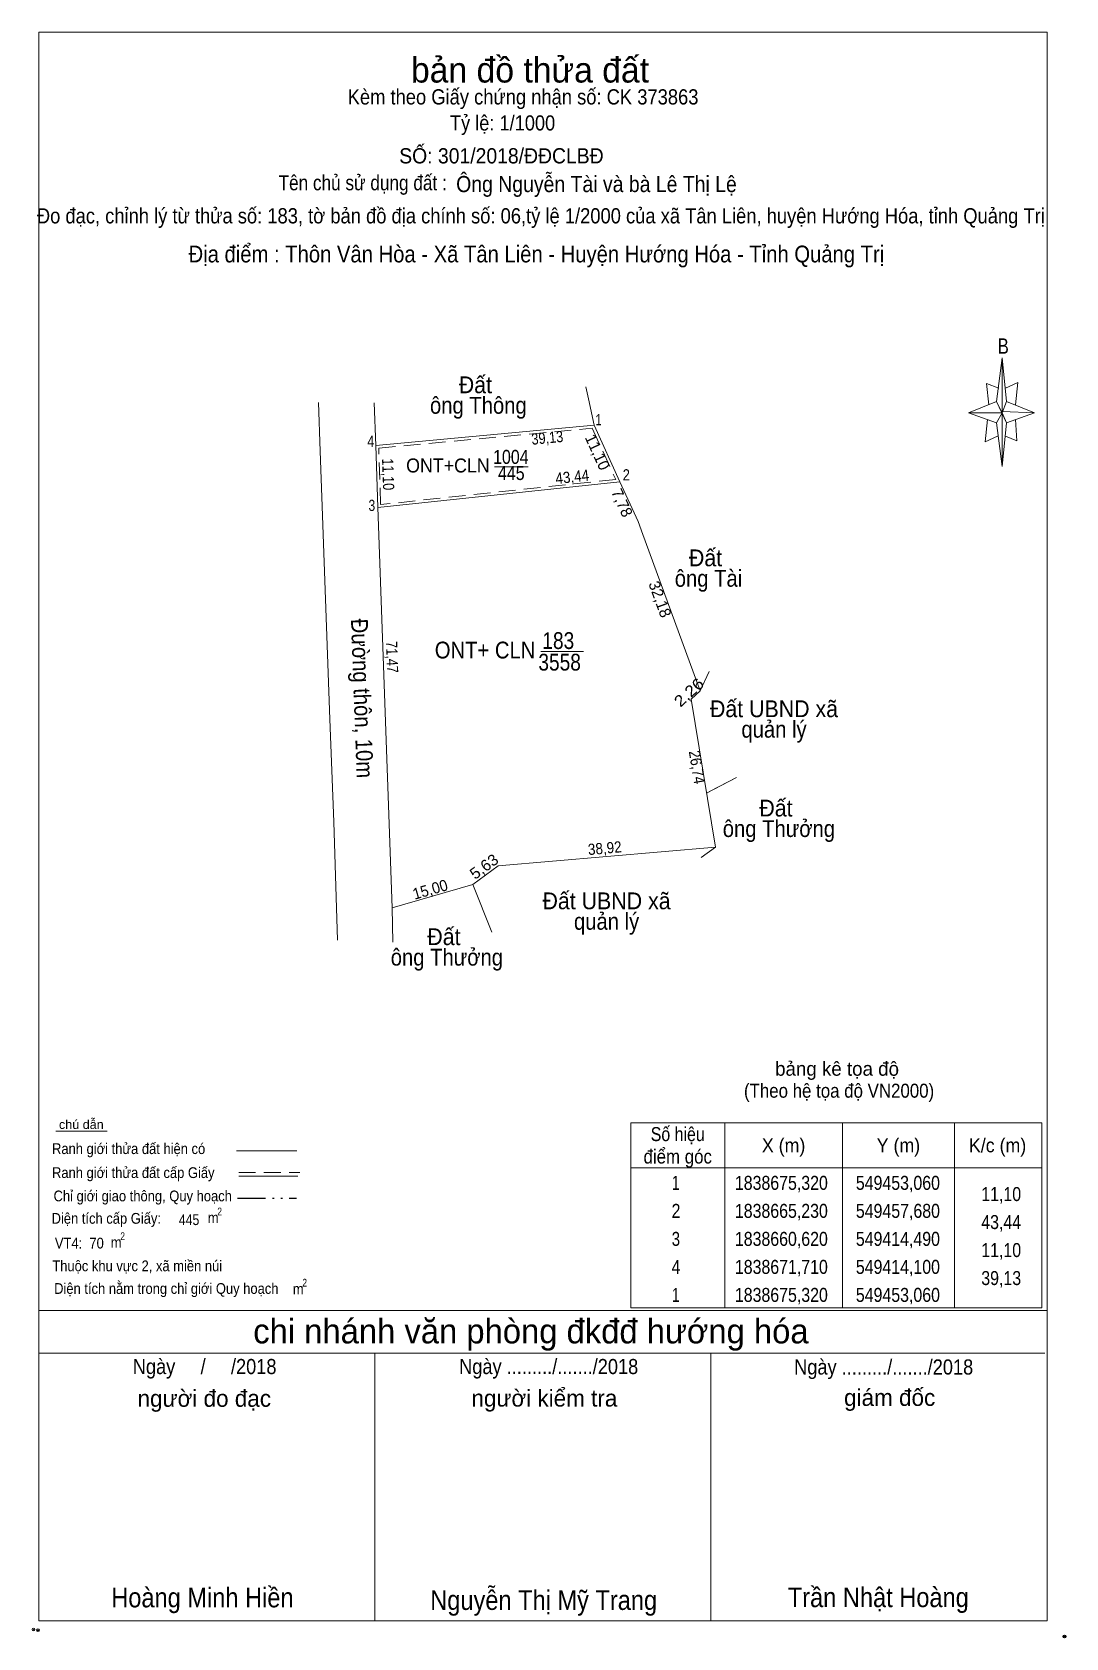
# Model space of a CAD drawing. Header units: metres. Extents: x 549101 to 550445, y 1838459 to 1838746.
# Drawn here: x 549352.8 to 549537.3, y 1838458.9 to 1838745.5 of the extents above; entities that cross this region are included whole.
import ezdxf
from ezdxf.enums import TextEntityAlignment as Align

# ---------------------------------------------------------------- set-up
doc = ezdxf.new("R2010")
doc.units = ezdxf.units.M
doc.header["$PDMODE"] = 32
doc.header["$PDSIZE"] = 0.5
for name, pattern in [('DASH_DOUBLE_DOT', [9.2, 5, -1.2, 0.3, -1.2, 0.3, -1.2]), ('DOTTED', [1.5, 0.3, -1.2]), ('MEDIUM_DASHED', [4.5, 3, -1.5])]:
    doc.linetypes.add(name, pattern=pattern)
for name, color, linetype, lineweight in [('1', 7, 'DOTTED', 13), ('15', 7, 'Continuous', 13), ('28', 7, 'Continuous', 13), ('63', 7, 'Continuous', 13)]:
    doc.layers.add(name, color=color, linetype=linetype, lineweight=lineweight)
doc.layers.add('20', color=7, linetype='Continuous')
doc.layers.add('21', color=7, linetype='Continuous')

msp = doc.modelspace()

# ---------------------------------------------------------------- texts
at = {"layer": '1'}
for s, width, p in [('1004', 0.85, (549438.205, 1838668.43)), ('ONT+CLN', 0.95, (549426.975, 1838666.9)), ('445', 0.85, (549438.29, 1838665.55))]:
    msp.add_text(s, height=2.5, dxfattribs=dict(at, width=width)).set_placement(p, align=Align.CENTER)
at = {"layer": '20', "width": 0.9}
msp.add_text('Địa điểm : Thôn Vân Hòa - Xã Tân Liên - Huyện Hướng Hóa - Tỉnh Quảng Trị                 ', height=3, dxfattribs=at).set_placement((549451.3, 1838704.4), align=Align.CENTER)
at = {"layer": '28'}
for s, height, p in [('bản đồ thửa đất', 4.5, (549441.63, 1838736.51)), ('bản đồ thửa đất', 4.5, (549441.63, 1838736.51)), ('bảng kê tọa độ', 2.5, (549496.44, 1838559.21)), ('chi nhánh văn phòng đkđđ hướng hóa', 4.374, (549441.79, 1838511.43)), ('chi nhánh văn phòng đkđđ hướng hóa', 4.374, (549441.79, 1838511.43)), ('người đo đạc', 3, (549383.485, 1838500.11)), ('người đo đạc', 3, (549383.485, 1838500.11)), ('người kiểm tra', 3, (549444.195, 1838500.15)), ('người kiểm tra', 3, (549444.195, 1838500.15)), (' giám đốc', 3, (549505.275, 1838500.27))]:
    msp.add_text(s, height=height, dxfattribs=at).set_placement(p, align=Align.CENTER)
for s, height, width, p in [('Kèm theo Giấy chứng nhận số: CK 373863', 2.72, 0.9, (549440.39, 1838732.59)), ('Tỷ lệ: 1/1000', 2.7, 0.9, (549436.73, 1838727.95)), ('SỐ: 301/2018/ĐĐCLBĐ', 2.72, 0.95, (549436.53, 1838722.07)), ('Tên chủ sử dụng đất :', 2.7, 0.85, (549411.76, 1838717.27)), ('Đo đạc, chỉnh lý từ thửa số: 183, tờ bản đồ địa chính số: 06,tỷ lệ 1/2000 của xã Tân Liên, huyện Hướng Hóa, tỉnh Quảng Trị', 2.72, 0.9, (549443.565, 1838711.36)), ('B', 2.755, 0.8, (549526.115, 1838688.09)), ('(Theo hệ tọa độ VN2000)', 2.5, 0.9, (549496.8, 1838555.29)), ('chú dẫn', 1.6, 1.05, (549361.535, 1838549.71)), ('chú dẫn', 1.6, 1.05, (549361.535, 1838549.71)), ('Ranh giới thửa đất hiện có ', 1.92, 0.9, (549370.3, 1838545.23)), ('Ranh giới thửa đất hiện có ', 1.92, 0.9, (549370.3, 1838545.23)), ('Ranh giới thửa đất cấp Giấy', 1.92, 0.9, (549370.81, 1838540.95)), ('Ranh giới thửa đất cấp Giấy', 1.92, 0.9, (549370.81, 1838540.95)), ('Chỉ giới giao thông, Quy hoạch', 1.92, 0.9, (549372.495, 1838536.79)), ('Chỉ giới giao thông, Quy hoạch', 1.92, 0.9, (549372.495, 1838536.79)), ('Diện tích cấp Giấy: ', 1.92, 0.9, (549366.315, 1838532.79)), ('Diện tích cấp Giấy: ', 1.92, 0.9, (549366.315, 1838532.79)), ('445', 1.92, 0.85, (549380.77, 1838532.55)), ('m', 1.92, 0.9, (549385.07, 1838532.91)), ('2', 1.4, 0.8, (549386.23, 1838534.27)), (' VT4:  70', 1.92, 0.9, (549360.86, 1838528.37)), ('2', 1.4, 0.8, (549368.91, 1838529.87)), ('m', 1.92, 0.9, (549367.75, 1838528.51)), ('Thuộc khu vực 2, xã miền núi', 1.92, 0.9, (549371.515, 1838524.31)), ('Diện tích nằm trong chỉ giới Quy hoạch     ', 1.92, 0.9, (549378.31, 1838520.27)), ('m', 1.92, 0.9, (549400.25, 1838520.2)), ('2', 1.4, 0.8, (549401.41, 1838521.56)), ('Ngày     /     /2018', 2.7, 0.9, (549383.55, 1838505.95)), ('Ngày ........./......./2018', 2.7, 0.9, (549444.965, 1838505.95)), ('Ngày ........./......./2018', 2.7, 0.9, (549504.765, 1838505.87)), ('Hoàng Minh Hiền', 3.5, 0.9, (549383.15, 1838464.31)), ('Nguyễn Thị Mỹ Trang', 3.5, 0.9, (549444.07, 1838463.85)), ('Trần Nhật Hoàng', 3.5, 0.9, (549503.805, 1838464.35))]:
    msp.add_text(s, height=height, dxfattribs=dict(at, width=width)).set_placement(p, align=Align.CENTER)
at = {"layer": '28', "width": 0.9}
msp.add_text('Ông Nguyễn Tài và bà Lê Thị Lệ', height=2.88, dxfattribs=at).set_placement((549428.45, 1838716.95))
at = {"layer": '63'}
for s, height, width, p in [('Đất ', 3, 0.95, (549432.41, 1838681.05)), ('ông Thông', 3, 0.9, (549432.41, 1838677.39)), ('Đất ', 3, 0.95, (549473.49, 1838650.16)), ('ông Tài', 3, 0.9, (549473.49, 1838646.5)), ('183', 3, 0.85, (549446.675, 1838635.39)), ('3558', 3, 0.85, (549446.92, 1838631.54)), ('Đất UBND xã', 3, 0.95, (549485.185, 1838623.22)), ('quản lý', 3, 0.9, (549485.19, 1838619.56)), ('Đất ', 3, 0.95, (549486.06, 1838605.49)), ('ông Thưởng', 3, 0.9, (549486.06, 1838601.83)), ('Đất UBND xã', 3, 0.95, (549455.295, 1838588.93)), ('quản lý', 3, 0.9, (549455.3, 1838585.27)), ('Đất ', 3, 0.95, (549426.79, 1838582.53)), ('ông Thưởng', 3, 0.9, (549426.79, 1838578.87)), ('Số hiệu', 2.5, 0.85, (549468, 1838547.54)), ('X (m)', 2.5, 0.95, (549486.9, 1838545.54)), ('Y (m)', 2.5, 0.95, (549507.395, 1838545.54)), ('K/c (m)', 2.5, 0.95, (549525.1, 1838545.54)), ('điểm góc', 2.5, 0.9, (549468, 1838543.54)), (' 1', 2.5, 0.75, (549467.295, 1838538.84)), ('1838675,320', 2.5, 0.85, (549486.5, 1838538.84)), ('549453,060', 2.5, 0.85, (549507.305, 1838538.84)), (' 2', 2.5, 0.85, (549467.3, 1838533.84)), ('1838665,230', 2.5, 0.85, (549486.5, 1838533.84)), ('549457,680', 2.5, 0.85, (549507.305, 1838533.84)), (' 3', 2.5, 0.8, (549467.3, 1838528.84)), ('1838660,620', 2.5, 0.85, (549486.5, 1838528.84)), ('549414,490', 2.5, 0.85, (549507.305, 1838528.84)), (' 4', 2.5, 0.85, (549467.295, 1838523.84)), ('1838671,710', 2.5, 0.85, (549486.5, 1838523.84)), ('549414,100', 2.5, 0.85, (549507.305, 1838523.84)), (' 1', 2.5, 0.75, (549467.295, 1838518.84)), ('1838675,320', 2.5, 0.85, (549486.5, 1838518.84)), ('549453,060', 2.5, 0.85, (549507.305, 1838518.84))]:
    msp.add_text(s, height=height, dxfattribs=dict(at, width=width)).set_placement(p, align=Align.CENTER)
for s, height, width, p in [(' 1', 2, 0.75, (549454.41, 1838675.32)), (' 4', 2, 0.85, (549413.84, 1838671.46)), (' 2', 2, 0.85, (549459.45, 1838665.48)), (' 3', 2, 0.8, (549413.99, 1838660.03)), ('ONT+ CLN ', 3, 0.9, (549443.59, 1838633.7)), ('11,10', 2.5, 0.85, (549529.3, 1838536.84)), ('43,44', 2.5, 0.85, (549529.3, 1838531.84)), ('11,10', 2.5, 0.85, (549529.3, 1838526.84)), ('39,13', 2.5, 0.85, (549529.3, 1838521.84))]:
    msp.add_text(s, height=height, dxfattribs=dict(at, width=width)).set_placement(p, align=Align.RIGHT)
for s, height, rotation, width, p in [('39,13', 2, 5.294, 0.85, (549444.808, 1838672.101)), ('11,10', 2, 272.014, 0.85, (549415.313, 1838666.54)), ('43,44', 2, 6.093, 0.9, (549449.274, 1838665.14)), ('Đường thôn, 10m', 3, 272.097, 0.9, (549410.185, 1838626.52)), ('71,47', 2, 272.013, 0.85, (549416.012, 1838633.925)), ('2,26', 2, 42.666, 1.15, (549470.677, 1838626.915)), ('26,74', 2, 279.385, 0.9, (549470.46, 1838614.123)), ('38,92', 2, 4.968, 0.9, (549455.063, 1838598.848)), ('5,63', 2, 36.117, 1.05, (549434.011, 1838595.752)), ('15,00', 2, 16.103, 0.95, (549424.088, 1838591.506))]:
    msp.add_text(s, height=height, rotation=rotation, dxfattribs=dict(at, width=width)).set_placement(p, align=Align.CENTER)
for s, rotation, p in [('11,10', 294.602, (549452.768, 1838670.126)), ('7,78', 294.57, (549457.151, 1838661.071)), ('32,18', 290.214, (549463.889, 1838643.931))]:
    msp.add_text(s, height=2, rotation=rotation, dxfattribs=at).set_placement(p, align=Align.CENTER)

# ---------------------------------------------------------------- linework, layer by layer
at = {"layer": '1', "linetype": 'MEDIUM_DASHED'}
msp.add_lwpolyline([(549452.75, 1838674.79), (549456.94, 1838665.65), (549414.97, 1838661.17), (549414.62, 1838671.26)], close=True, dxfattribs=at)
at = {"layer": '15'}
for p, q in [((549414.49, 1838660.62), (549457.68, 1838665.23)), ((549443.54, 1838634.92), (549451.18, 1838634.92))]:
    msp.add_line(p, q, dxfattribs=at)
at = {"layer": '21'}
msp.add_point((549537.04, 1838459.11), dxfattribs=at)
at = {"layer": '28'}
for p, q in [((549524.91, 1838679.57), (549525.91, 1838687.37)), ((549526.71, 1838679.57), (549531.71, 1838677.57)), ((549524.91, 1838675.77), (549519.91, 1838677.57)), ((549528.31, 1838676.37), (549528.51, 1838672.57)), ((549526.71, 1838675.77), (549525.91, 1838667.97)), ((549528.51, 1838672.57), (549526.51, 1838673.37)), ((549356.96, 1838549.31), (549366.16, 1838549.31)), ((549356.96, 1838549.31), (549366.16, 1838549.31)), ((549389.24, 1838545.79), (549400, 1838545.79)), ((549389.24, 1838545.79), (549400, 1838545.79)), ((549389.64, 1838541.31), (549400.16, 1838541.31)), ((549389.64, 1838541.31), (549400.16, 1838541.31)), ((549353.92, 1838517.31), (549533.92, 1838517.31)), ((549353.92, 1838517.31), (549533.92, 1838517.31)), ((549353.92, 1838509.71), (549533.52, 1838509.71)), ((549353.92, 1838509.71), (549533.52, 1838509.71)), ((549353.92, 1838509.71), (549533.52, 1838509.71)), ((549353.92, 1838509.71), (549533.52, 1838509.71)), ((549353.92, 1838509.71), (549533.52, 1838509.71)), ((549353.92, 1838509.71), (549533.52, 1838509.71)), ((549413.92, 1838461.91), (549413.92, 1838509.71)), ((549413.92, 1838461.91), (549413.92, 1838509.71)), ((549473.92, 1838461.91), (549473.92, 1838509.71)), ((549473.92, 1838461.91), (549473.92, 1838509.71))]:
    msp.add_line(p, q, dxfattribs=at)
at = {"layer": '28', "linetype": 'MEDIUM_DASHED'}
msp.add_line((549389.64, 1838541.95), (549400.52, 1838541.95), dxfattribs=at)
msp.add_line((549389.64, 1838541.95), (549400.52, 1838541.95), dxfattribs=at)
at = {"layer": '28', "linetype": 'DASH_DOUBLE_DOT', "lineweight": 25}
msp.add_line((549389.44, 1838537.35), (549399.92, 1838537.35), dxfattribs=at)
msp.add_line((549389.44, 1838537.35), (549399.92, 1838537.35), dxfattribs=at)
at = {"layer": '28'}
for points in [[(549353.92, 1838745.51), (549533.92, 1838745.51), (549533.92, 1838461.91), (549353.92, 1838461.91)], [(549353.92, 1838745.51), (549533.92, 1838745.51), (549533.92, 1838461.91), (549353.92, 1838461.91)], [(549525.91, 1838687.37), (549526.71, 1838679.57), (549525.91, 1838677.57)], [(549525.91, 1838677.57), (549519.91, 1838677.57), (549524.91, 1838679.57), (549526.71, 1838675.77), (549531.71, 1838677.57), (549525.91, 1838677.77)], [(549525.91, 1838677.57), (549525.91, 1838667.97), (549524.91, 1838675.77)]]:
    msp.add_lwpolyline(points, close=True, dxfattribs=at)
for points in [[(549525.31, 1838681.97), (549523.11, 1838682.77), (549523.51, 1838678.97)], [(549526.51, 1838681.97), (549528.71, 1838682.97), (549528.31, 1838678.97)], [(549525.91, 1838677.57), (549524.91, 1838679.57), (549519.91, 1838677.57)], [(549523.31, 1838676.37), (549522.91, 1838672.37), (549525.11, 1838673.37)], [(549525.91, 1838677.57), (549526.71, 1838675.77), (549531.71, 1838677.57)], [(549533.92, 1838461.91), (549353.92, 1838461.91), (549353.92, 1838509.71)], [(549533.92, 1838461.91), (549353.92, 1838461.91), (549353.92, 1838509.71)]]:
    msp.add_lwpolyline(points, dxfattribs=at)
for p in [(549353, 1838460.35), (549353.8, 1838460.23)]:
    msp.add_point(p, dxfattribs=at)
at = {"layer": '63'}
for p, q in [((549404.17, 1838670.69), (549403.85, 1838679.42)), ((549404.17, 1838670.69), (549403.85, 1838679.42)), ((549414.1, 1838671.71), (549413.83, 1838679.32)), ((549453.06, 1838675.32), (549414.1, 1838671.71)), ((549453.06, 1838675.32), (549457.68, 1838665.23)), ((549404.65, 1838657.58), (549404.17, 1838670.69)), ((549404.65, 1838657.58), (549404.17, 1838670.69)), ((549414.49, 1838660.62), (549414.1, 1838671.71)), ((549435.28, 1838667.89), (549441.28, 1838667.89)), ((549460.91, 1838658.15), (549457.68, 1838665.23)), ((549417, 1838589.19), (549414.49, 1838660.62)), ((549460.91, 1838658.15), (549461.78, 1838655.8)), ((549461.78, 1838655.8), (549472.03, 1838627.95)), ((549472.03, 1838627.95), (549470.37, 1838626.42)), ((549472.03, 1838627.95), (549470.37, 1838626.42)), ((549472.03, 1838627.95), (549470.37, 1838626.42)), ((549472.03, 1838627.95), (549470.37, 1838626.42)), ((549470.37, 1838626.42), (549474.73, 1838600.04)), ((549406.59, 1838604.53), (549405.92, 1838622.88)), ((549407.29, 1838583.41), (549406.59, 1838604.53)), ((549474.73, 1838600.04), (549472.2, 1838598.19)), ((549431.41, 1838593.35), (549434.8, 1838584.83)), ((549417.16, 1838583.03), (549417, 1838589.19)), ((549417.16, 1838583.03), (549417, 1838589.19)), ((549417.16, 1838583.03), (549417, 1838589.19)), ((549476.4, 1838550.79), (549476.4, 1838517.79)), ((549497.4, 1838550.79), (549497.4, 1838517.79)), ((549517.4, 1838550.79), (549517.4, 1838517.79)), ((549459.6, 1838542.79), (549533, 1838542.79))]:
    msp.add_line(p, q, dxfattribs=at)
for points in [[(549451.62, 1838682.17), (549452.07, 1838680.03), (549453.06, 1838675.32)], [(549405.92, 1838622.88), (549404.72, 1838655.8), (549404.65, 1838657.58)], [(549472.03, 1838627.95), (549461.78, 1838655.8), (549460.91, 1838658.15)], [(549473.59, 1838631.39), (549472.03, 1838627.95), (549473.59, 1838631.39)], [(549473.59, 1838631.39), (549472.03, 1838627.95), (549473.59, 1838631.39)], [(549472.03, 1838627.95), (549473.59, 1838631.39), (549472.03, 1838627.95)], [(549473.14, 1838609.67), (549478.48, 1838612.44), (549473.66, 1838609.94), (549478.48, 1838612.44)], [(549473.66, 1838609.94), (549478.48, 1838612.44), (549473.66, 1838609.94)], [(549417, 1838589.19), (549431.41, 1838593.35), (549435.96, 1838596.67), (549474.73, 1838600.04)]]:
    msp.add_lwpolyline(points, dxfattribs=at)
msp.add_lwpolyline([(549459.6, 1838550.79), (549533, 1838550.79), (549533, 1838517.79), (549459.6, 1838517.79)], close=True, dxfattribs=at)

msp.set_redraw_order([(e.dxf.handle, doc.entitydb.next_handle()) for e in msp.query("TEXT MTEXT ATTDEF DIMENSION ARC_DIMENSION")])  # texts and dimensions are drawn at this point

doc.saveas('drawing.dxf')
